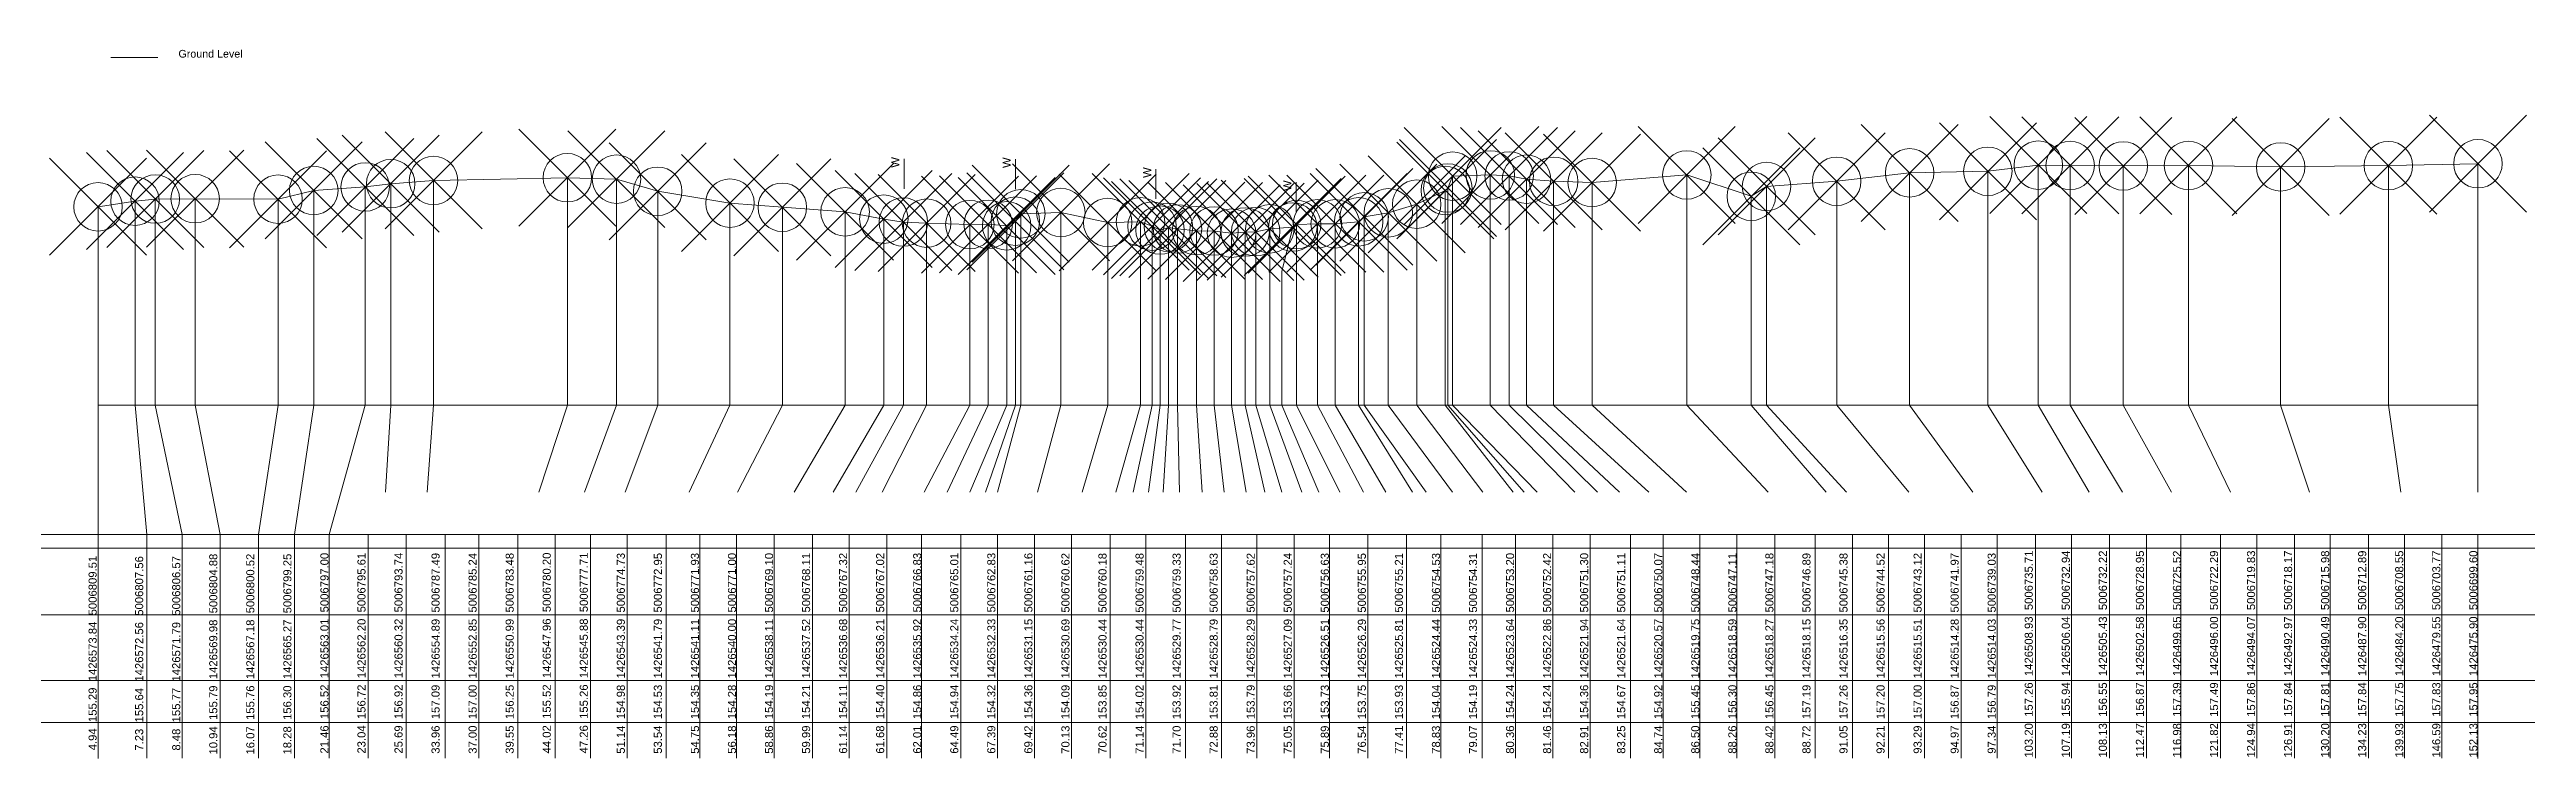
# Model space of a CAD drawing. Header units: millimetres. Extents: x -11318300 to 46111088, y -1699923 to 1425288130.
# Drawn here: x -3724115 to -3570919, y 121147 to 165019 of the extents above; entities that cross this region are included whole.
import ezdxf

# ---------------------------------------------------------------- set-up
doc = ezdxf.new("R2010")
doc.units = ezdxf.units.MM
doc.header["$PDMODE"] = 35
doc.header["$PDSIZE"] = 3000
doc.layers.get('0').update_dxf_attribs({"lineweight": 0})
doc.layers.add('geo', color=7, linetype='Continuous', lineweight=0)
doc.styles.get("Standard").update_dxf_attribs({"font": 'arial.ttf'})

msp = doc.modelspace()

# ---------------------------------------------------------------- texts
at = {"color": 7, "lineweight": 0, "transparency": 33554687}
msp.add_text('Ground Level', height=473.07, dxfattribs=at).set_placement((-3716141, 164520))
at = {"color": 7, "lineweight": 0}
for s, p in [('  4.94  155.29  1426573.84  5006809.51', (-3721201, 121266)), ('  7.23  155.64  1426572.56  5006807.56', (-3718322, 121242)), ('  8.48  155.77  1426571.79  5006806.57', (-3716030, 121247)), (' 10.94  155.79  1426569.98  5006804.88', (-3713739, 121199)), (' 16.07  155.76  1426567.18  5006800.52', (-3711447, 121199)), (' 18.28  156.30  1426565.27  5006799.25', (-3709156, 121199)), (' 21.46  156.52  1426563.01  5006797.00', (-3706864, 121255)), (' 23.04  156.72  1426562.20  5006795.61', (-3704573, 121255)), (' 25.69  156.92  1426560.32  5006793.74', (-3702281, 121255)), (' 33.96  157.09  1426554.89  5006787.49', (-3699990, 121246)), (' 37.00  157.00  1426552.85  5006785.24', (-3697698, 121246)), (' 39.55  156.25  1426550.99  5006783.48', (-3695406, 121246)), (' 44.02  155.52  1426547.96  5006780.20', (-3693115, 121266)), (' 47.26  155.26  1426545.88  5006777.71', (-3690823, 121266)), (' 51.14  154.98  1426543.39  5006774.73', (-3688532, 121246)), (' 53.54  154.53  1426541.79  5006772.95', (-3686240, 121246)), (' 54.75  154.35  1426541.11  5006771.93', (-3683949, 121246)), (' 56.18  154.28  1426540.00  5006771.00', (-3681657, 121246)), (' 58.86  154.19  1426538.11  5006769.10', (-3679366, 121246)), (' 59.99  154.21  1426537.52  5006768.11', (-3677074, 121246)), (' 61.14  154.11  1426536.68  5006767.32', (-3674783, 121249)), (' 61.68  154.40  1426536.21  5006767.02', (-3672491, 121249)), (' 62.01  154.86  1426535.92  5006766.83', (-3670199, 121249)), (' 64.49  154.94  1426534.24  5006765.01', (-3667908, 121249)), (' 67.39  154.32  1426532.33  5006762.83', (-3665616, 121249)), (' 69.42  154.36  1426531.15  5006761.16', (-3663324, 121249)), (' 70.13  154.09  1426530.69  5006760.62', (-3661033, 121242)), (' 70.62  153.85  1426530.44  5006760.18', (-3658741, 121242)), (' 71.14  154.02  1426530.44  5006759.48', (-3656449, 121242)), (' 71.70  153.92  1426529.77  5006759.33', (-3654158, 121242)), (' 72.88  153.81  1426528.79  5006758.63', (-3651866, 121242)), (' 73.96  153.79  1426528.29  5006757.62', (-3649575, 121242)), (' 75.05  153.66  1426527.09  5006757.24', (-3647283, 121242)), (' 75.89  153.73  1426526.51  5006756.63', (-3644991, 121242)), (' 76.54  153.75  1426526.29  5006755.95', (-3642700, 121242)), (' 77.41  153.93  1426525.81  5006755.21', (-3640408, 121242)), (' 78.83  154.04  1426524.44  5006754.53', (-3638116, 121242)), (' 79.07  154.19  1426524.33  5006754.31', (-3635825, 121242)), (' 80.36  154.24  1426523.64  5006753.20', (-3633533, 121247)), (' 81.46  154.24  1426522.86  5006752.42', (-3631241, 121247)), (' 82.91  154.36  1426521.94  5006751.30', (-3628950, 121247)), (' 83.25  154.67  1426521.64  5006751.11', (-3626659, 121247)), (' 84.74  154.92  1426520.57  5006750.07', (-3624367, 121247)), (' 86.50  155.45  1426519.75  5006748.44', (-3622076, 121247)), (' 88.26  156.30  1426518.59  5006747.11', (-3619784, 121247)), (' 88.42  156.45  1426518.27  5006747.18', (-3617493, 121247)), (' 88.72  157.19  1426518.15  5006746.89', (-3615201, 121247)), (' 91.05  157.26  1426516.35  5006745.38', (-3612910, 121246)), (' 92.21  157.20  1426515.56  5006744.52', (-3610618, 121246)), (' 93.29  157.00  1426515.51  5006743.12', (-3608327, 121246)), (' 94.97  156.87  1426514.28  5006741.97', (-3606036, 121246)), (' 97.34  156.79  1426514.03  5006739.03', (-3603744, 121246)), ('103.20  157.26  1426508.93  5006735.71', (-3601453, 121199)), ('107.19  155.94  1426506.04  5006732.94', (-3599161, 121199)), ('108.13  156.55  1426505.43  5006732.22', (-3596869, 121199)), ('112.47  156.87  1426502.58  5006728.95', (-3594578, 121199)), ('116.98  157.39  1426499.65  5006725.52', (-3592286, 121199)), ('121.82  157.49  1426496.00  5006722.29', (-3589995, 121199)), ('124.94  157.86  1426494.07  5006719.83', (-3587703, 121199)), ('126.91  157.84  1426492.97  5006718.17', (-3585412, 121199)), ('130.20  157.81  1426490.49  5006715.98', (-3583121, 121199)), ('134.23  157.84  1426487.90  5006712.89', (-3580829, 121199)), ('139.93  157.75  1426484.20  5006708.55', (-3578537, 121199)), ('146.59  157.83  1426479.55  5006703.77', (-3576246, 121199)), ('152.13  157.95  1426475.90  5006699.60', (-3573954, 121199))]:
    msp.add_text(s, height=500, rotation=90, dxfattribs=at).set_placement(p)
at = {"color": 7, "lineweight": 0, "char_height": 500, "attachment_point": 1, "rotation": 90}
for insert in [(-3672054, 157707), (-3665162, 157686), (-3656480, 157074), (-3647806, 156263)]:
    msp.add_mtext_dynamic_manual_height_columns('W', width=4277.93, gutter_width=12.5, heights=[0], dxfattribs=dict(at, insert=insert))

# ---------------------------------------------------------------- blocks, each defined once
blk = doc.blocks.new('Geomatics_Circle_SPT')
at = {"layer": 'geo', "color": 2, "linetype": 'Continuous', "lineweight": 0}
for p, q in [((0, 25.22), (-25.22, -0.01)), ((-24.73, 4.92), (-4.93, 24.74)), ((-24.73, -4.93), (4.93, 24.74)), ((-9.65, 23.3), (-23.3, 9.65)), ((9.66, 23.3), (-23.3, -9.66)), ((-20.96, 14.01), (-14.01, 20.97)), ((-20.96, -14.02), (14.02, 20.97)), ((0, 0), (-17.84, 17.84)), ((-14.02, 20.96), (20.97, -14.01)), ((23.31, -9.66), (-9.66, 23.31)), ((-4.93, 24.73), (24.74, -4.93)), ((25.23, 0), (0, 25.23)), ((0, 0), (17.84, 17.84)), ((4.93, 24.73), (24.74, 4.93)), ((23.3, 9.66), (9.66, 23.3)), ((14.01, 20.96), (20.97, 14.02)), ((17.84, 18.13), (17.84, 18.13)), ((-23.3, 9.65), (9.66, -23.3)), ((14.02, -20.96), (-20.97, 14.02)), ((20.96, 14.01), (-14.01, -20.98)), ((-9.65, -23.31), (23.3, 9.65)), ((-24.75, 0), (0, -24.73)), ((4.93, -24.73), (-24.74, 4.93)), ((0, 0), (-17.84, -17.84)), ((24.73, 4.92), (-4.93, -24.75)), ((0, 0), (17.84, -17.84)), ((0, -24.75), (25.23, 0)), ((-4.92, -24.73), (-24.74, -4.93)), ((24.73, -4.93), (4.93, -24.75)), ((-23.31, -9.66), (-9.66, -23.3)), ((-14.02, -20.96), (-20.97, -14.02)), ((9.66, -23.31), (23.3, -9.66)), ((20.96, -14.02), (14.02, -20.96)), ((-17.83, -17.83), (-17.83, -17.83)), ((4.93, -24.73), (4.93, -24.73)), ((18.14, -17.83), (18.14, -17.83))]:
    blk.add_line(p, q, dxfattribs=at)
at = {"layer": 'geo', "color": 1, "linetype": 'Continuous', "lineweight": 0}
for p, q in [((-25.22, 0.01), (9.66, 23.31)), ((-25.21, 0.02), (-9.64, 23.32)), ((-14.01, 20.99), (-24.73, 4.94)), ((-4.91, 24.76), (-24.72, -4.9)), ((4.93, 24.75), (-24.72, 4.93)), ((14.01, 20.98), (-24.72, -4.9)), ((-23.3, -9.63), (0.01, 25.24)), ((-23.3, -9.65), (17.85, 17.85)), ((-23.3, -9.64), (-17.82, 17.85)), ((-23.3, 9.66), (17.84, 17.84)), ((-23.29, 9.66), (0.02, 25.23)), ((-23.29, 9.67), (-17.83, 17.86)), ((-14.01, 20.98), (-20.97, -13.99)), ((-4.91, 24.75), (-20.96, 14.02)), ((4.92, 24.75), (-20.96, -13.98)), ((14.02, 20.98), (-20.96, 14.02)), ((-17.88, 17.63), (-17.88, 17.63)), ((-17.84, -17.82), (-9.65, 23.31)), ((-17.83, -17.82), (9.66, 23.33)), ((-17.83, 17.84), (9.67, 23.31)), ((-17.83, 17.85), (23.32, -9.64)), ((-9.66, -23.3), (-17.83, 17.84)), ((-17.83, 17.84), (23.31, 9.66)), ((-17.83, 17.83), (9.66, -23.31)), ((-17.82, 17.84), (-9.64, 23.32)), ((0, 0), (-14.02, 20.97)), ((-14.02, 20.96), (-4.93, -24.72)), ((4.92, 24.74), (-14.01, 20.98)), ((-4.93, 24.74), (-14.01, -20.95)), ((-14.01, 20.98), (-14.01, 20.98)), ((20.98, 14.02), (-14, 20.97)), ((24.74, -4.9), (-13.99, 20.98)), ((-9.78, 23.13), (-9.78, 23.13)), ((-9.66, 23.3), (0, -25.23)), ((-9.65, -23.3), (0, 25.24)), ((-9.65, 23.3), (0, 25.23)), ((-9.65, 23.31), (17.85, -17.84)), ((-9.64, 23.32), (25.23, 0.01)), ((-9.64, 23.31), (17.85, 17.83)), ((-9.64, -23.29), (17.85, 17.85)), ((0, 0), (-4.93, 24.74)), ((-4.92, 24.75), (-4.92, 24.75)), ((14.02, 20.98), (-4.91, 24.74)), ((24.75, 4.93), (-4.9, 24.74)), ((20.98, -14), (-4.9, 24.73)), ((-0.19, 25.11), (-0.19, 25.11)), ((0, 25.23), (9.66, -23.31)), ((0, 25.22), (9.66, 23.31)), ((0, 0), (4.93, 24.74)), ((0, 0), (14.02, 20.97)), ((0.01, 25.23), (23.31, -9.65)), ((0.01, 25.23), (23.32, 9.66)), ((0.01, -25.22), (9.66, 23.32)), ((4.92, 24.75), (4.92, 24.75)), ((20.98, 14.03), (4.93, 24.75)), ((14.02, -20.96), (4.93, 24.73)), ((24.75, -4.92), (4.93, 24.73)), ((4.93, -24.72), (14.01, 20.96)), ((9.44, 23.27), (9.44, 23.27)), ((17.84, 17.84), (9.65, -23.29)), ((9.66, 23.31), (17.85, 17.85)), ((9.66, 23.3), (17.84, -17.83)), ((9.66, 23.3), (25.23, -0.01)), ((20.98, -14.02), (14.01, 20.96)), ((14.02, 20.99), (14.02, 20.99)), ((24.75, 4.93), (14.02, 20.97)), ((17.63, 17.9), (17.63, 17.9)), ((17.84, 17.84), (23.32, 9.66)), ((17.84, 17.83), (23.3, -9.66)), ((-25.22, 0), (23.31, 9.66)), ((-25.22, 0.01), (-23.31, 9.66)), ((-20.97, 14.02), (-24.74, -4.91)), ((20.97, 14.02), (-24.72, 4.93)), ((-17.83, -17.83), (-23.3, 9.66)), ((-23.3, 9.66), (17.85, -17.83)), ((-23.3, 9.65), (25.24, 0.01)), ((0, -25.22), (-23.29, 9.65)), ((-23.27, 9.44), (-23.27, 9.44)), ((0, 0), (-20.98, 14.02)), ((-20.97, 14.03), (-20.97, 14.03)), ((-20.97, 14.02), (-14.01, -20.96)), ((-20.97, 14.01), (4.92, -24.72)), ((24.74, 4.93), (-20.95, 14.02)), ((-17.82, -17.83), (23.32, 9.66)), ((-4.9, -24.72), (20.98, 14.02)), ((0, 0), (20.98, 14.02)), ((23.31, 9.67), (0.01, -25.2)), ((14.01, -20.97), (20.97, 14.01)), ((23.3, 9.66), (17.83, -17.83)), ((20.98, 14.02), (20.98, 14.02)), ((24.74, -4.92), (20.98, 14.01)), ((23.13, 9.79), (23.13, 9.79)), ((23.3, 9.65), (25.23, 0)), ((-23.3, -9.65), (-25.22, 0)), ((-9.64, -23.3), (-25.21, 0.01)), ((9.66, -23.29), (-25.21, 0.01)), ((0, 0), (-24.75, 4.93)), ((0, 0), (-24.75, -4.93)), ((-24.74, 4.93), (-24.74, 4.93)), ((-24.74, 4.92), (-20.97, -14.01)), ((-24.73, 4.93), (-4.92, -24.72)), ((-24.73, 4.92), (14.01, -20.95)), ((-23.3, -9.66), (25.23, 0)), ((0, 0), (-20.98, -14.02)), ((0, 0), (-14.02, -20.97)), ((-14, -20.96), (24.73, 4.92)), ((25.23, 0), (-9.64, -23.29)), ((0, 0), (-4.93, -24.74)), ((0, 0), (24.75, 4.93)), ((0, 0), (4.93, -24.74)), ((0, 0), (14.02, -20.97)), ((0, 0), (20.98, -14.02)), ((0, 0), (24.75, -4.93)), ((4.92, -24.72), (24.74, 4.93)), ((25.23, 0.02), (9.65, -23.29)), ((20.98, -14), (24.74, 4.93)), ((25.22, 0.01), (23.31, -9.65)), ((24.74, 4.93), (24.74, 4.93)), ((25.11, 0.19), (25.11, 0.19)), ((-25.22, 0), (23.31, -9.65)), ((-25.1, -0.19), (-25.1, -0.19)), ((-24.74, -4.92), (-24.74, -4.92)), ((-24.73, -4.91), (4.92, -24.72)), ((-24.73, -4.92), (-14.01, -20.97)), ((-24.73, -4.92), (20.96, -14.01)), ((-20.96, -14.01), (24.73, -4.92)), ((-4.92, -24.73), (24.73, -4.92)), ((14.02, -20.95), (24.75, -4.91)), ((24.74, -4.91), (24.74, -4.91)), ((0.01, -25.21), (-23.3, -9.63)), ((-17.82, -17.83), (-23.3, -9.65)), ((17.84, -17.83), (-23.3, -9.65)), ((-23.11, -9.78), (-23.11, -9.78)), ((-20.97, -14.01), (14.01, -20.96)), ((-20.96, -14), (-4.91, -24.73)), ((-20.96, -14.02), (-20.96, -14.02)), ((23.31, -9.65), (-17.83, -17.83)), ((-14.01, -20.97), (20.96, -14)), ((23.31, -9.64), (0, -25.21)), ((4.93, -24.73), (20.98, -14.01)), ((23.31, -9.63), (17.85, -17.82)), ((20.99, -13.99), (20.99, -13.99)), ((23.27, -9.42), (23.27, -9.42)), ((9.66, -23.29), (-17.84, -17.82)), ((-9.64, -23.29), (-17.83, -17.83)), ((-17.61, -17.88), (-17.61, -17.88)), ((-14.01, -20.97), (4.92, -24.73)), ((-14, -20.96), (-14, -20.96)), ((17.84, -17.83), (-9.66, -23.29)), ((0.01, -25.21), (-9.65, -23.3)), ((-9.42, -23.26), (-9.42, -23.26)), ((-4.92, -24.73), (14.01, -20.97)), ((-4.91, -24.74), (-4.91, -24.74)), ((9.66, -23.29), (0, -25.22)), ((0.19, -25.1), (0.19, -25.1)), ((4.93, -24.73), (4.93, -24.73)), ((17.84, -17.82), (9.66, -23.3)), ((9.79, -23.11), (9.79, -23.11)), ((14.03, -20.96), (14.03, -20.96)), ((17.9, -17.6), (17.9, -17.6))]:
    blk.add_line(p, q, dxfattribs=at)
at = {"layer": 'geo', "color": 114, "linetype": 'Continuous', "lineweight": 0}
for p, q in [((17.85, 17.83), (-25.21, -0.01)), ((-24.72, 4.92), (14.03, 20.97)), ((9.67, 23.3), (-23.29, 9.65)), ((-20.95, 14.01), (4.94, 24.74)), ((-17.83, 17.84), (0, -25.23)), ((0.01, 25.22), (-17.82, 17.83)), ((4.93, -24.74), (-14.01, 20.96)), ((-14, 20.97), (-4.91, 24.74)), ((0, 0), (-9.66, 23.31)), ((-4.93, 24.73), (14.02, -20.97)), ((17.84, -17.84), (0, 25.23)), ((0, 0), (9.66, 23.31)), ((4.93, 24.73), (20.98, -14.02)), ((23.31, -9.66), (9.66, 23.31)), ((14.02, 20.97), (24.75, -4.93)), ((25.23, 0), (17.84, 17.84)), ((-24.72, -4.93), (20.98, 14.01)), ((0, 0), (-23.31, 9.66)), ((-23.3, 9.66), (-9.65, -23.31)), ((-4.92, -24.74), (-20.97, 14.02)), ((0, 0), (23.31, 9.66)), ((20.98, 14.02), (24.75, 4.93)), ((-14.01, -20.97), (-24.74, 4.93)), ((0, 0), (-23.31, -9.66)), ((24.75, 4.93), (-20.95, -14.02)), ((0, 0), (-9.66, -23.31)), ((0, 0), (9.66, -23.31)), ((0, 0), (23.31, -9.66)), ((-25.22, 0), (-17.83, -17.84)), ((-20.97, -14.02), (-24.74, -4.93)), ((-17.82, -17.84), (25.24, 0)), ((24.75, -4.93), (-14, -20.98)), ((-9.64, -23.31), (23.32, -9.66)), ((20.98, -14.02), (-4.91, -24.75)), ((0.02, -25.23), (17.85, -17.84)), ((14.03, -20.98), (4.94, -24.75))]:
    blk.add_line(p, q, dxfattribs=at)
at = {"layer": 'geo', "color": 250, "linetype": 'Continuous', "lineweight": 0}
for p, q in [((-17.83, 17.83), (17.84, 17.84)), ((-17.83, -17.83), (-17.83, 17.83)), ((-14.03, 20.95), (-14.01, -20.95)), ((14.01, 20.96), (-14.02, 20.96)), ((-14.01, 20.96), (-14.01, 20.96)), ((-9.66, -23.3), (-9.65, 23.32)), ((-9.65, 23.32), (9.66, 23.3)), ((-4.95, 24.71), (4.93, 24.73)), ((-4.93, 24.7), (-4.92, -24.72)), ((0, 0), (0, 25.23)), ((4.93, 24.73), (4.93, -24.7)), ((9.65, -23.3), (9.66, 23.31)), ((14.02, 20.96), (14.01, -20.95)), ((17.84, -17.83), (17.84, 17.83)), ((-23.31, 9.66), (23.3, 9.66)), ((-23.31, -9.66), (-23.3, 9.65)), ((-23.29, 9.65), (-23.29, 9.65)), ((20.97, 14.02), (-20.97, 14.01)), ((-20.97, 14.01), (-20.97, -14.01)), ((20.97, 14.02), (20.97, 14.02)), ((20.98, -14.02), (20.97, 14.02)), ((23.3, 9.66), (23.3, -9.66)), ((0, 0), (-25.23, 0)), ((24.74, 4.93), (-24.74, 4.93)), ((-24.74, 4.92), (-24.74, -4.92)), ((0, 0), (0, -25.23)), ((0, 0), (25.23, 0)), ((24.74, 4.93), (24.74, 4.93)), ((24.74, -4.93), (24.74, 4.93)), ((-24.73, -4.93), (24.74, -4.93)), ((23.29, -9.66), (-23.31, -9.66)), ((-20.97, -14.02), (20.97, -14.02)), ((17.83, -17.83), (-17.83, -17.83)), ((-14.01, -20.96), (14.02, -20.96)), ((9.66, -23.31), (-9.66, -23.3)), ((-4.92, -24.73), (4.92, -24.73))]:
    blk.add_line(p, q, dxfattribs=at)
blk = doc.blocks.new('GeomaticsNZ TITLE BLOCK')
at = {"color": 7, "linetype": 'Continuous', "lineweight": 0}
for p, q in [((0, 94.9), (0, 1579.2)), ((0, 1579.2), (2363.4, 1579.2)), ((2363.4, 1579.2), (2364, 94.9)), ((2364, 94.9), (0, 94.9)), ((0, 94.9), (0, 0)), ((15.9, 94.9), (2364, 94.9)), ((224.3, 95.2), (224.3, -0.3)), ((2364, 94.9), (382.6, 94.9)), ((435.8, 95.2), (435.8, -0.7)), ((1063.4, 94.9), (1063.4, -2.4)), ((1755.4, 94.9), (1755.4, -2.6)), ((2143.9, 94.9), (2143.7, -3)), ((2211.5, 94.9), (2211.5, 36.1)), ((2238.6, 94.8), (2238.6, -3.2)), ((2364, -3.5), (2364, 94.9)), ((2143.9, 81.9), (2238.6, 81.7)), ((2143.9, 71), (2238.6, 71)), ((2143.6, 60.4), (2238.6, 60.4)), ((2143.8, 48.6), (2238.6, 48.6)), ((2143.8, 35.4), (2364, 35.3)), ((0, 0), (2364, -3.5))]:
    blk.add_line(p, q, dxfattribs=at)
at = {"color": 7, "linetype": 'Continuous', "lineweight": 0, "xscale": 1.36, "yscale": 1.36, "zscale": 1.36}
blk.add_blockref('Geomatics_Circle_SPT', (112.4, 45.7), dxfattribs=at)
at = {"color": 7, "linetype": 'Continuous', "lineweight": 0}
for s, p in [('PK&RR', (2213.2, 84.8)), ('ST', (2220.3, 63.6)), ('PK', (2220.4, 50.6))]:
    blk.add_text(s, height=5, dxfattribs=at).set_placement(p)
at = {"color": 7, "linetype": 'Continuous', "lineweight": 0, "attachment_point": 1}
for s, width, heights, insert, char_height in [('{\\C256;GEOMATICS N.Z. LTD                   \\PTELEPHONE:  M 021 023 6 00 55;\\PPO BOX 2177\\PSOUTH DUNEDIN\\PDUNEDIN 9044\\PEmail: geomaticsnz@gmail.com}', 3535.727, [94.7], (234, 82.7), 7), ('{\\C256;Surveyed by:}', 3535.727, [0], (2144.7, 92.4), 7), ('{\\C256;Drawn by:}', 3535.727, [0], (2145.8, 70.4), 7), ('{\\C256;OTAGO REGIONAL COUNCIL\\PDunedin}', 3535.727, [0], (588.6, 64), 15), ('{\\C256;SURVEY OF THE KAKANUI AND KAURU RIVERS 2021}', 3535.727, [0], (1133.8, 64), 15), ('{\\C256;Checked by:}', 3535.727, [0], (2144.7, 58.6), 7), ('{\\C256;Geomatics N.Z. LTD                   }', 125.079, [15.8], (68.8, 49.9), 7), ('{\\C256;ELEVATIONS ARE SHOWN IN LOCAL OTAGO DATUM}', 3535.727, [0], (1134.1, 35.4), 10), ('{\\C256;Approved by:}', 3535.727, [0], (2144.7, 45.9), 7), ('{\\C256;JOB No 0032021}', 3535.727, [0], (2145.3, 20.8), 7), ('{\\C256;Drawn:16-JUNE-2021}', 3535.727, [0], (2244.7, 20.7), 7)]:
    blk.add_mtext_dynamic_manual_height_columns(s, width=width, gutter_width=159, heights=heights, dxfattribs=dict(at, insert=insert, char_height=char_height))

# ---------------------------------------------------------------- linework, layer by layer
at = {"color": 1, "lineweight": 0}
msp.add_line((-3720333, 164520), (-3717426, 164520), dxfattribs=at)
at = {"color": 7, "lineweight": 0}
for p, q in [((-3671266, 156401), (-3671266, 158248)), ((-3664374, 156380), (-3664374, 158227)), ((-3601111, 157864), (-3601111, 143003)), ((-3599140, 157844), (-3599140, 143003)), ((-3595855, 157814), (-3595855, 143003)), ((-3591825, 157844), (-3591825, 143003)), ((-3579460, 157834), (-3579460, 143003)), ((-3573919, 157954), (-3573919, 137637)), ((-3707774, 156296), (-3707774, 143003)), ((-3704590, 156516), (-3704590, 143003)), ((-3703014, 156716), (-3703014, 143003)), ((-3700367, 156915), (-3700367, 143003)), ((-3692088, 157085), (-3692088, 143003)), ((-3689051, 156995), (-3689051, 143003)), ((-3655693, 155769), (-3655693, 157616)), ((-3647019, 154957), (-3647019, 156805)), ((-3637791, 156295), (-3637791, 143003)), ((-3637629, 156445), (-3637629, 143003)), ((-3637333, 157185), (-3637333, 143003)), ((-3635007, 157255), (-3635007, 143003)), ((-3633839, 157195), (-3633839, 143003)), ((-3632763, 156995), (-3632763, 143003)), ((-3631086, 156865), (-3631086, 143003)), ((-3628709, 156785), (-3628709, 143003)), ((-3622853, 157255), (-3622853, 143003)), ((-3617919, 156545), (-3617919, 143003)), ((-3613582, 156865), (-3613582, 143003)), ((-3609072, 157385), (-3609072, 143003)), ((-3604231, 157485), (-3604231, 143003)), ((-3586123, 157754), (-3586123, 143003)), ((-3721115, 155286), (-3721115, 135000)), ((-3718827, 155636), (-3718827, 143003)), ((-3717577, 155766), (-3717577, 143003)), ((-3715108, 155756), (-3715108, 143003)), ((-3709983, 155756), (-3709983, 143003)), ((-3686499, 156245), (-3686499, 143003)), ((-3682034, 155515), (-3682034, 143003)), ((-3678792, 155255), (-3678792, 143003)), ((-3674911, 154975), (-3674911, 143003)), ((-3664042, 154855), (-3664042, 143003)), ((-3661566, 154935), (-3661566, 143003)), ((-3642805, 154878), (-3642805, 143003)), ((-3641316, 154915), (-3641316, 143003)), ((-3639556, 155445), (-3639556, 143003)), ((-3618863, 155935), (-3618863, 143003)), ((-3672518, 154525), (-3672518, 143003)), ((-3669871, 154275), (-3669871, 143003)), ((-3667195, 154185), (-3667195, 143003)), ((-3666063, 154205), (-3666063, 143003)), ((-3664915, 154105), (-3664915, 143003)), ((-3664378, 154395), (-3664378, 143003)), ((-3658668, 154315), (-3658668, 143003)), ((-3656637, 154355), (-3656637, 143003)), ((-3655433, 153845), (-3655433, 143003)), ((-3654909, 154015), (-3654909, 143003)), ((-3654352, 153915), (-3654352, 143003)), ((-3653177, 153805), (-3653177, 143003)), ((-3652091, 153785), (-3652091, 143003)), ((-3651007, 153655), (-3651007, 143003)), ((-3650165, 153725), (-3650165, 143003)), ((-3649513, 153745), (-3649513, 143003)), ((-3648642, 153925), (-3648642, 143003)), ((-3647219, 154035), (-3647902, 151276)), ((-3645696, 154235), (-3645696, 143003)), ((-3644595, 154235), (-3644595, 143003)), ((-3643147, 154355), (-3643147, 143003)), ((-3647902, 151276), (-3647902, 143003)), ((-3718827, 143003), (-3718089, 135000)), ((-3717577, 143003), (-3715917, 135000)), ((-3715108, 143003), (-3713559, 135000)), ((-3709983, 143003), (-3711201, 135000)), ((-3707774, 143003), (-3708970, 135000)), ((-3704590, 143003), (-3706815, 135000)), ((-3703014, 143003), (-3703338, 137637)), ((-3700367, 143003), (-3700759, 137637)), ((-3692088, 143003), (-3693850, 137637)), ((-3689051, 143003), (-3691036, 137637)), ((-3686499, 143003), (-3688518, 137637)), ((-3682034, 143003), (-3684554, 137637)), ((-3678792, 143003), (-3681559, 137637)), ((-3674911, 143003), (-3678057, 137637)), ((-3672518, 143003), (-3675658, 137637)), ((-3669871, 143003), (-3672611, 137637)), ((-3667195, 143003), (-3670018, 137637)), ((-3666063, 143003), (-3668595, 137637)), ((-3664915, 143003), (-3667186, 137637)), ((-3664378, 143003), (-3666231, 137637)), ((-3664042, 143003), (-3665477, 137637)), ((-3661566, 143003), (-3663007, 137637)), ((-3658668, 143003), (-3660258, 137637)), ((-3656637, 143003), (-3658166, 137637)), ((-3655433, 143003), (-3656154, 137637)), ((-3654909, 143003), (-3655235, 137637)), ((-3654352, 143003), (-3654237, 137637)), ((-3653177, 143003), (-3652819, 137637)), ((-3652091, 143003), (-3651475, 137637)), ((-3651007, 143003), (-3650105, 137637)), ((-3650165, 143003), (-3648948, 137637)), ((-3649513, 143003), (-3647896, 137637)), ((-3648642, 143003), (-3646670, 137637)), ((-3647902, 143003), (-3645606, 137637)), ((-3645696, 143003), (-3642841, 137637)), ((-3644595, 143003), (-3641457, 137637)), ((-3643147, 143003), (-3639808, 137637)), ((-3642805, 143003), (-3638964, 137637)), ((-3641316, 143003), (-3637351, 137637)), ((-3639556, 143003), (-3635470, 137637)), ((-3637791, 143003), (-3633583, 137637)), ((-3637629, 143003), (-3632910, 137637)), ((-3637333, 143003), (-3632105, 137637)), ((-3635007, 143003), (-3629783, 137637)), ((-3633839, 143003), (-3628365, 137637)), ((-3632763, 143003), (-3627021, 137637)), ((-3631086, 143003), (-3625207, 137637)), ((-3628709, 143003), (-3622866, 137637)), ((-3622853, 143003), (-3617822, 137637)), ((-3618863, 143003), (-3614241, 137637)), ((-3617919, 143003), (-3612973, 137637)), ((-3613582, 143003), (-3609114, 137637)), ((-3609072, 143003), (-3605159, 137637)), ((-3604231, 143003), (-3600874, 137637)), ((-3601111, 143003), (-3597958, 137637)), ((-3599140, 143003), (-3595903, 137637)), ((-3595855, 143003), (-3592870, 137637)), ((-3591825, 143003), (-3589226, 137637)), ((-3586123, 143003), (-3584335, 137637)), ((-3579460, 143003), (-3578689, 137637)), ((-3721115, 135000), (-3721115, 121147)), ((-3718089, 121176), (-3718089, 135000)), ((-3715917, 121176), (-3715917, 135000)), ((-3713559, 121176), (-3713559, 135000)), ((-3711201, 121176), (-3711201, 135000)), ((-3708970, 121176), (-3708970, 135000)), ((-3706815, 121176), (-3706815, 135000)), ((-3704406, 121176), (-3704406, 135000)), ((-3702048, 121176), (-3702048, 135000)), ((-3699639, 121176), (-3699639, 135000)), ((-3697560, 121176), (-3697560, 135000)), ((-3695151, 121176), (-3695151, 135000)), ((-3692837, 121176), (-3692837, 135000)), ((-3690651, 121176), (-3690651, 135000)), ((-3688399, 121176), (-3688399, 135000)), ((-3685982, 121176), (-3685982, 135000)), ((-3683890, 121176), (-3683890, 135000)), ((-3681617, 121176), (-3681617, 135000)), ((-3679296, 121176), (-3679296, 135000)), ((-3676917, 121176), (-3676917, 135000)), ((-3674650, 121176), (-3674650, 135000)), ((-3672323, 121176), (-3672323, 135000)), ((-3670194, 121176), (-3670194, 135000)), ((-3667745, 121176), (-3667745, 135000)), ((-3665488, 121176), (-3665488, 135000)), ((-3663192, 121176), (-3663192, 135000)), ((-3658525, 121176), (-3658525, 135000)), ((-3656307, 121176), (-3656307, 135000)), ((-3653857, 121176), (-3653857, 135000)), ((-3651639, 121176), (-3651639, 135000)), ((-3649451, 121176), (-3649451, 135000)), ((-3647139, 121176), (-3647139, 135000)), ((-3644945, 121176), (-3644945, 135000)), ((-3642581, 121176), (-3642581, 135000)), ((-3640189, 121176), (-3640189, 135000)), ((-3638059, 121176), (-3638059, 135000)), ((-3635512, 121176), (-3635512, 135000)), ((-3633456, 121176), (-3633456, 135000)), ((-3631145, 121176), (-3631145, 135000)), ((-3628835, 121176), (-3628835, 135000)), ((-3626338, 121176), (-3626338, 135000)), ((-3624318, 121176), (-3624318, 135000)), ((-3622043, 121176), (-3622043, 135000)), ((-3619752, 121176), (-3619752, 135000)), ((-3617399, 121176), (-3617399, 135000)), ((-3614918, 121176), (-3614918, 135000)), ((-3612612, 121176), (-3612612, 135000)), ((-3610374, 121176), (-3610374, 135000)), ((-3608147, 121176), (-3608147, 135000)), ((-3605882, 121176), (-3605882, 135000)), ((-3603663, 121176), (-3603663, 135000)), ((-3601287, 121176), (-3601287, 135000)), ((-3599051, 121176), (-3599051, 135000)), ((-3596715, 121176), (-3596715, 135000)), ((-3594428, 121176), (-3594428, 135000)), ((-3592297, 121176), (-3592297, 135000)), ((-3589842, 121176), (-3589842, 135000)), ((-3587594, 121176), (-3587594, 135000)), ((-3585262, 121176), (-3585262, 135000)), ((-3583059, 121176), (-3583059, 135000)), ((-3580682, 121176), (-3580682, 135000)), ((-3578458, 121176), (-3578458, 135000)), ((-3576154, 121176), (-3576154, 135000)), ((-3573919, 135000), (-3573919, 121147))]:
    msp.add_line(p, q, dxfattribs=at)
at = {"lineweight": 0}
msp.add_line((-3721115, 143003), (-3573919, 143003), dxfattribs=at)
at = {"color": 32, "lineweight": 0, "true_color": 0xcd6928}
msp.add_line((-3785027, 135000), (-3530783, 135000), dxfattribs=at)
at = {"color": 7, "lineweight": 0, "transparency": 33554687}
for p, q in [((-3784273, 135000), (-3519693, 135000)), ((-3784273, 134154), (-3519693, 134154)), ((-3784273, 130031), (-3519693, 130031)), ((-3784273, 125970), (-3519693, 125970)), ((-3784273, 123366), (-3519693, 123366))]:
    msp.add_line(p, q, dxfattribs=at)
at = {"color": 1, "lineweight": 0}
msp.add_lwpolyline([(-3721115, 155286), (-3718827, 155636), (-3717577, 155766), (-3715108, 155786), (-3709983, 155756), (-3707774, 156296), (-3704590, 156516), (-3703014, 156716), (-3700367, 156915), (-3692088, 157085), (-3689051, 156995), (-3686499, 156245), (-3682034, 155515), (-3678792, 155255), (-3674911, 154975), (-3672518, 154525), (-3671304, 154345), (-3669871, 154275), (-3667195, 154185), (-3666063, 154205), (-3664915, 154105), (-3664378, 154395), (-3664042, 154855), (-3661566, 154935), (-3658668, 154315), (-3656637, 154355), (-3655927, 154085), (-3655433, 153845), (-3654909, 154015), (-3654352, 153915), (-3653177, 153805), (-3652091, 153785), (-3651007, 153655), (-3650165, 153725), (-3649513, 153745), (-3648642, 153925), (-3647219, 154035), (-3646982, 154185), (-3645696, 154235), (-3644595, 154235), (-3643147, 154355), (-3642805, 154665), (-3641316, 154915), (-3639556, 155445), (-3637791, 156295), (-3637629, 156445), (-3637333, 157185), (-3635007, 157255), (-3633839, 157195), (-3632763, 156995), (-3631086, 156865), (-3628709, 156785), (-3622853, 157255), (-3618863, 155935), (-3617919, 156545), (-3613582, 156865), (-3609072, 157385), (-3604231, 157485), (-3601111, 157864), (-3599140, 157844), (-3595855, 157814), (-3591825, 157844), (-3586123, 157754), (-3579460, 157834), (-3573919, 157954)], dxfattribs=at)
at = {"color": 7, "lineweight": 0}
for points in [[(-3671304, 154345), (-3671304, 143003), (-3674240, 137637)], [(-3655927, 154085), (-3655927, 143003), (-3657089, 137637)], [(-3646982, 154185), (-3646982, 143003), (-3636038, 143003)], [(-3646982, 143003), (-3644307, 137637)], [(-3660907, 135000), (-3660907, 121147)], [(-3635512, 135000), (-3635512, 135000), (-3635512, 135000)]]:
    msp.add_lwpolyline(points, dxfattribs=at)
for p in [(-3601111, 157864), (-3573919, 157954), (-3704590, 156516), (-3703014, 156716), (-3700367, 156915), (-3692088, 157085), (-3689051, 156995), (-3637629, 156445), (-3637333, 157185), (-3635007, 157255), (-3633839, 157195), (-3632763, 156995), (-3631086, 156865), (-3628709, 156785), (-3622853, 157255), (-3617919, 156545), (-3613582, 156865), (-3609072, 157385), (-3604231, 157485), (-3599140, 157844), (-3595855, 157814), (-3591825, 157844), (-3586123, 157754), (-3579460, 157834), (-3721115, 155286), (-3718827, 155636), (-3717577, 155766), (-3715108, 155786), (-3709983, 155756), (-3707774, 156296), (-3686499, 156245), (-3682034, 155515), (-3678792, 155255), (-3674911, 154975), (-3664042, 154855), (-3661566, 154935), (-3641316, 154915), (-3639556, 155445), (-3637791, 156295), (-3618863, 155935), (-3672518, 154525), (-3669871, 154275), (-3667195, 154185), (-3666063, 154205), (-3664915, 154105), (-3658668, 154315), (-3656637, 154355), (-3655433, 153845), (-3654909, 154015), (-3654352, 153915), (-3653177, 153805), (-3652091, 153785), (-3651007, 153655), (-3650165, 153725), (-3649513, 153745), (-3648642, 153925), (-3647219, 154035), (-3645696, 154235), (-3644595, 154235), (-3643147, 154355), (-3642805, 154665)]:
    msp.add_point(p, dxfattribs=at)
at = {"color": 40, "lineweight": 0, "true_color": 0xf8d731}
for p in [(-3671304, 154345), (-3664378, 154395), (-3655927, 154085), (-3646982, 154185)]:
    msp.add_point(p, dxfattribs=at)

# ---------------------------------------------------------------- block references
at = {"color": 7, "lineweight": 0, "xscale": 130.037656131007, "yscale": 130.037656131007, "zscale": 130.037656131007}
msp.add_blockref('GeomaticsNZ TITLE BLOCK', (-3807641, 59985), dxfattribs=at)

msp.set_redraw_order([(e.dxf.handle, doc.entitydb.next_handle()) for e in msp.query("TEXT MTEXT ATTDEF DIMENSION ARC_DIMENSION")])  # texts and dimensions are drawn at this point

doc.saveas('drawing.dxf')
